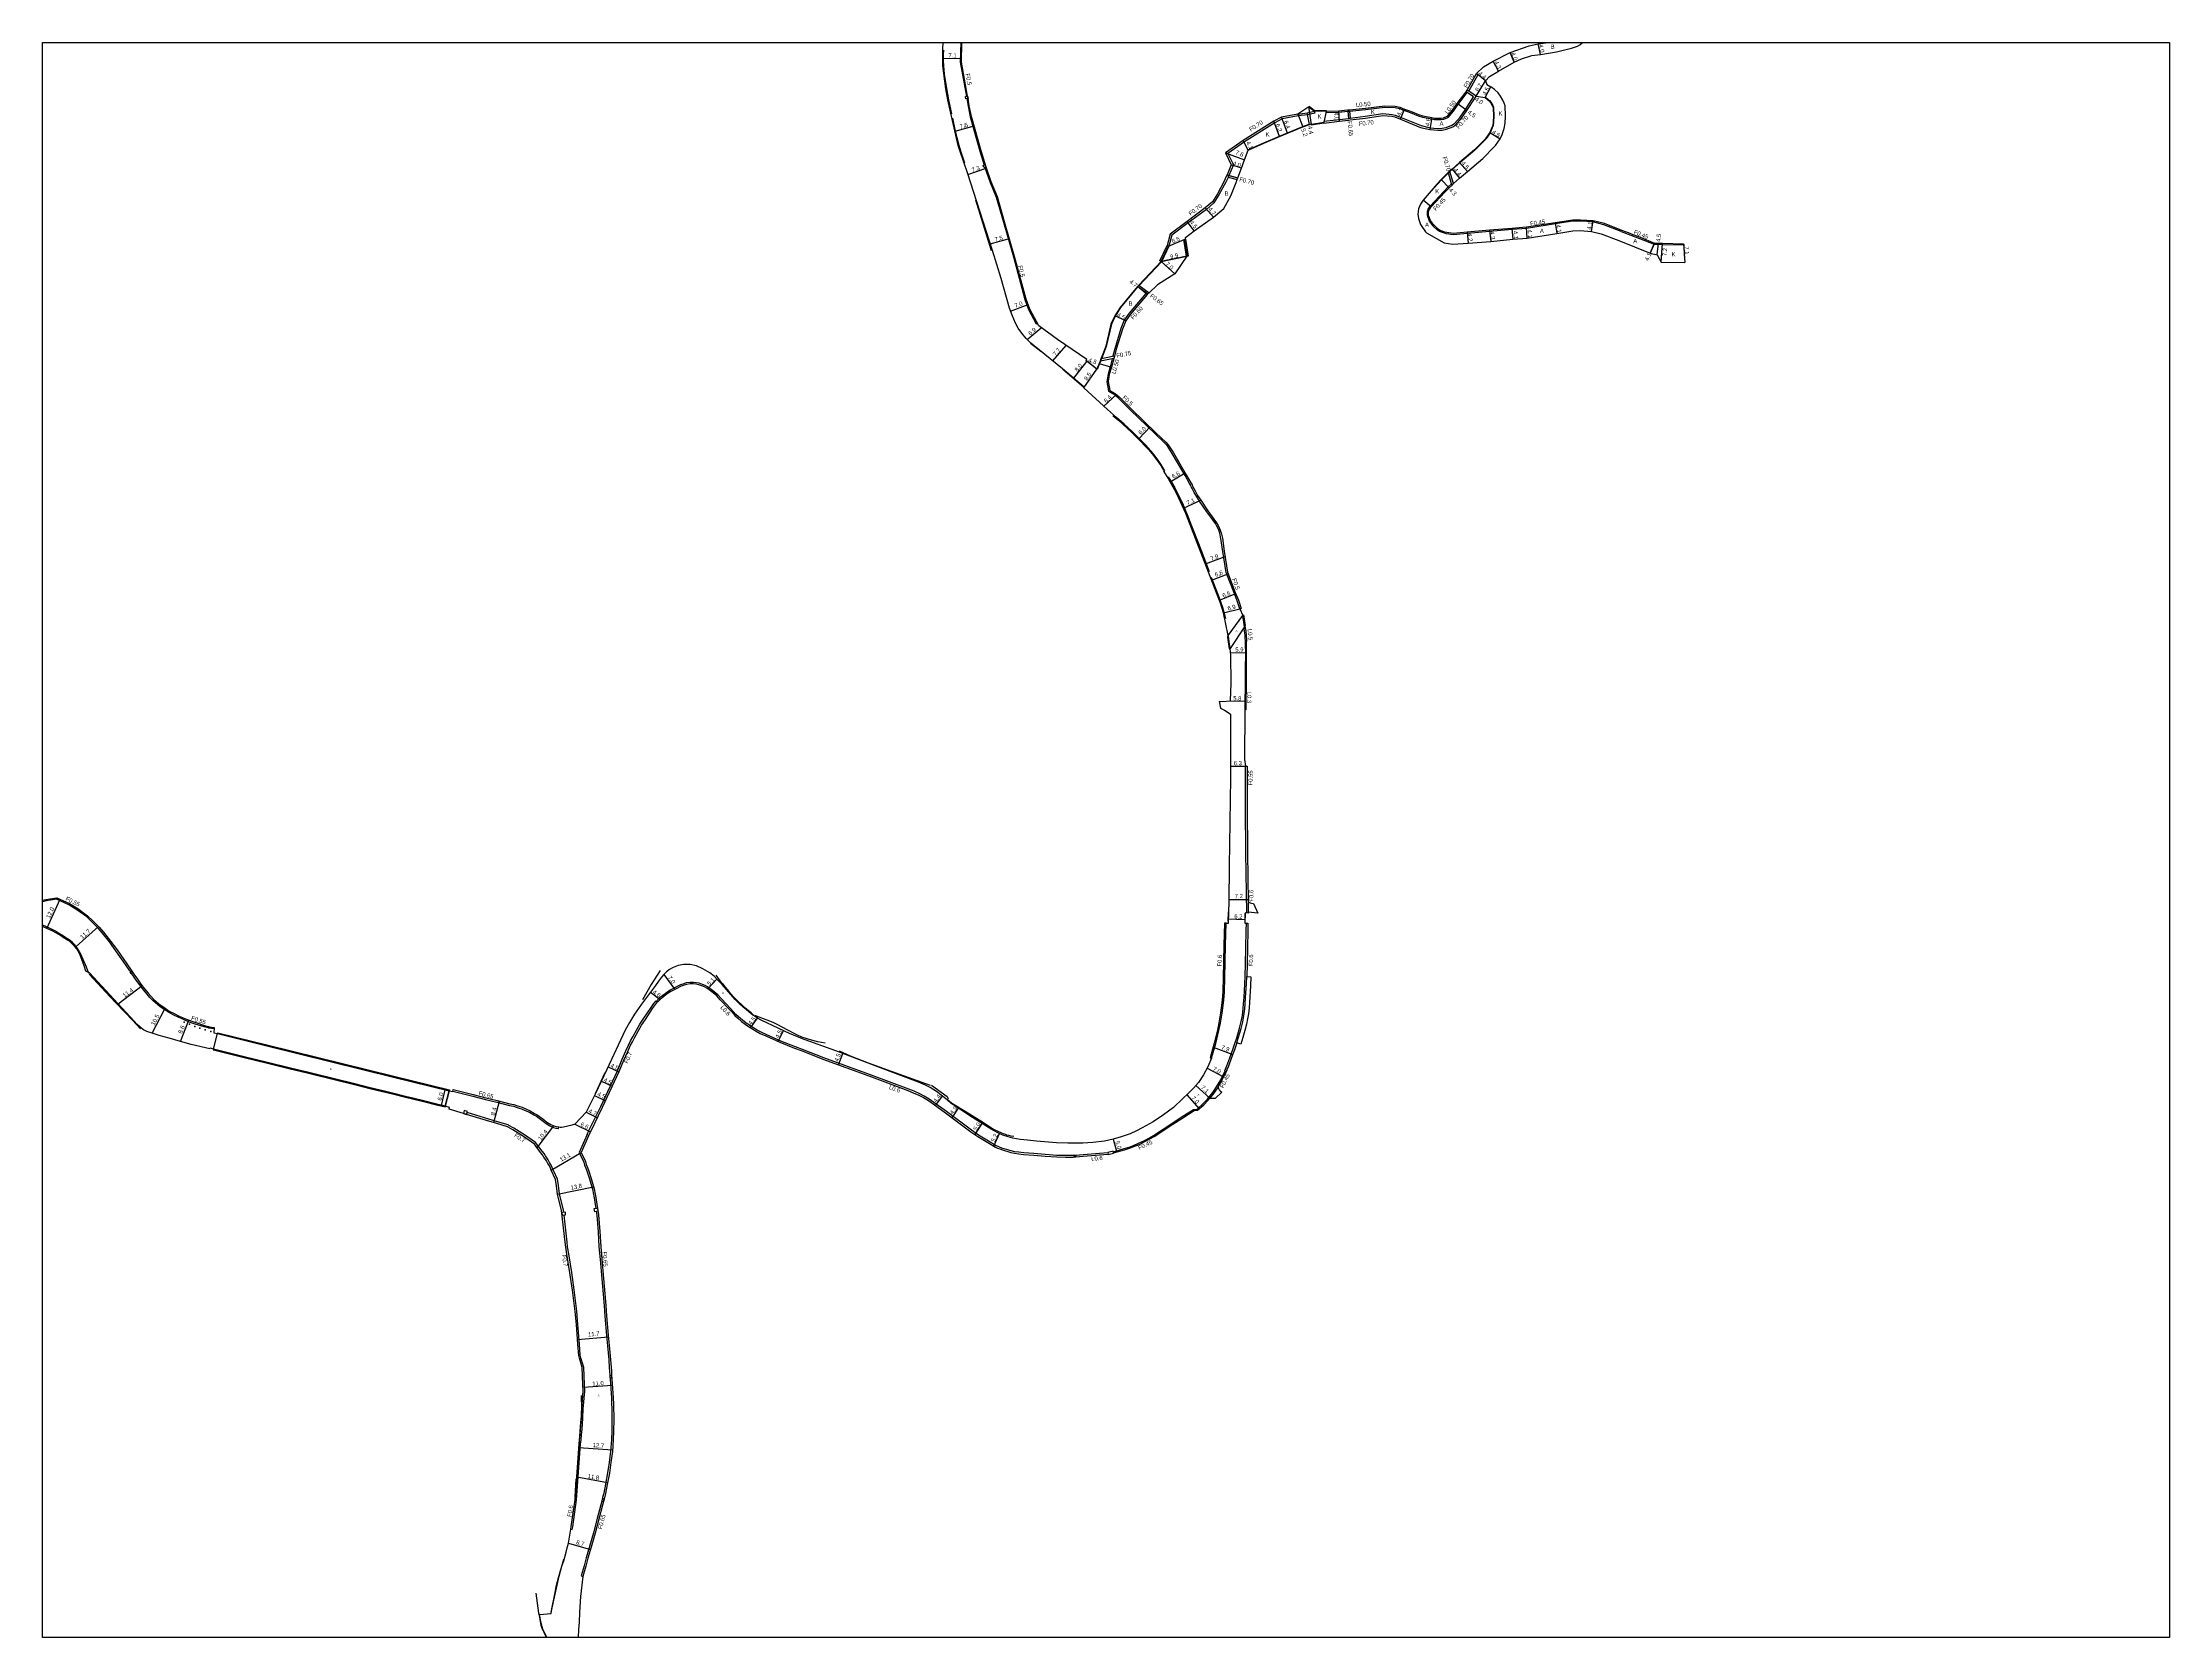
# Model space of a CAD drawing. Header units: metres. Extents: x -24000 to -21600, y -108000 to -105000.
# Drawn here: x -22400 to -21600, y -107400 to -106800 of the extents above; entities that cross this region are included whole.
import ezdxf

# ---------------------------------------------------------------- set-up
doc = ezdxf.new("R2010")
doc.units = ezdxf.units.M
doc.header["$LTSCALE"] = 2.5
for name, color, linetype in [('側溝・桝', 7, 'Continuous'), ('図郭', 7, 'Continuous'), ('幅員', 7, 'Continuous'), ('歩道・分離帯・安全施設', 7, 'Continuous'), ('舗装', 7, 'Continuous'), ('道路', 7, 'Continuous')]:
    doc.layers.add(name, color=color, linetype=linetype)
doc.styles.get("Standard").update_dxf_attribs({"font": ''})
doc.styles.add('YOKO_DECO', font='')
doc.styles.get('Standard').set_extended_font_data('@MS PGothic')
doc.styles.get('YOKO_DECO').set_extended_font_data('MS PGothic')

msp = doc.modelspace()

# ---------------------------------------------------------------- linework, layer by layer
at = {"layer": '側溝・桝'}
for points in [[(-22054.66, -106800), (-22054.82, -106807.4), (-22052.51, -106820.3)], [(-21863.55, -106818.35), (-21863.54, -106818.35), (-21860.06, -106812.08)], [(-21860.62, -106811.65), (-21860.06, -106812.08)], [(-22052.37, -106821.11), (-22051.89, -106823.93), (-22051.06, -106827.89), (-22047.4, -106840.87), (-22045.84, -106846.17)], [(-21878.08, -106832.08), (-21876.67, -106832.2), (-21875.16, -106832.29), (-21873.59, -106832.22), (-21872.08, -106831.97), (-21869.89, -106831.13), (-21868.88, -106830.45), (-21866.79, -106828.05), (-21864.81, -106825.19), (-21861.76, -106820.38), (-21861.75, -106820.37)], [(-21877.5, -106828.73), (-21876.46, -106828.91), (-21875.13, -106828.98), (-21873.93, -106828.93), (-21872.95, -106828.77), (-21871.42, -106828.19), (-21871.19, -106828.03), (-21869.28, -106825.79), (-21867.5, -106823.29), (-21864.15, -106818.82), (-21864.14, -106818.8)], [(-21861.75, -106820.37), (-21864.14, -106818.8), (-21864.55, -106818.52)], [(-21860.79, -106820.16), (-21863.55, -106818.35)], [(-21927.71, -106827.61), (-21933.76, -106828.73), (-21936.55, -106830.15), (-21947.96, -106837.4), (-21954.12, -106841.71), (-21952.09, -106846.05), (-21953.76, -106849.97), (-21953.81, -106850.08), (-21954.05, -106850.62), (-21954.1, -106850.73), (-21954.88, -106852.48), (-21957.52, -106857.33), (-21959.41, -106860.35), (-21962.26, -106862.75), (-21969.07, -106867.84), (-21975.3, -106872.44), (-21976.32, -106876.55)], [(-21927.81, -106826.92), (-21924.34, -106826.49), (-21921.64, -106825.86), (-21921.48, -106826.54), (-21924.22, -106827.18), (-21927.71, -106827.61)], [(-21918.12, -106829.59), (-21912.2, -106828.95), (-21908.84, -106828.53), (-21908.19, -106828.45), (-21902.49, -106827.73), (-21895.87, -106826.74), (-21892.34, -106827.04), (-21891.19, -106827.32), (-21889, -106828.17), (-21881.47, -106831.24), (-21878.08, -106832.08)], [(-21918.12, -106829.59), (-21918.04, -106830.28)], [(-21917.19, -106825.78), (-21917.18, -106826.28)], [(-21917.18, -106826.28), (-21912.42, -106826.16), (-21909.07, -106825.84), (-21909.06, -106825.84), (-21908.42, -106825.78), (-21908.42, -106825.78), (-21902.37, -106825.2), (-21895.14, -106824.34), (-21891.29, -106824.44), (-21889.61, -106824.83), (-21887.92, -106825.49), (-21885.62, -106826.29), (-21882.58, -106827.52), (-21880.92, -106828.04), (-21877.5, -106828.73)], [(-21909.07, -106825.84), (-21908.84, -106828.53)], [(-21908.42, -106825.78), (-21908.19, -106828.45)], [(-22045.61, -106846.93), (-22045.57, -106847.07), (-22043.63, -106852.6), (-22041.27, -106858.22), (-22038.58, -106867.55), (-22034.85, -106880.68), (-22030.48, -106896.71), (-22029.11, -106900.45), (-22026.29, -106905.77), (-22025.87, -106905.55)], [(-21954.05, -106850.62), (-21950.62, -106851.52)], [(-21953.76, -106849.97), (-21950.37, -106850.86)], [(-21806.19, -106871.08), (-21812.69, -106868.52), (-21816.89, -106867.5), (-21821.56, -106867.22), (-21824.42, -106867.22), (-21830.99, -106868.22), (-21841.79, -106869.95), (-21847.27, -106870.39), (-21855.71, -106871.04), (-21864.07, -106871.79), (-21869.48, -106872.31), (-21871.94, -106871.93), (-21872.67, -106871.75), (-21874.53, -106871.05), (-21875.29, -106870.56), (-21876.89, -106869.08), (-21876.99, -106868.98), (-21878.35, -106867.16), (-21878.97, -106865.46), (-21879.09, -106864.88), (-21879.13, -106863.52), (-21878.79, -106862.65), (-21878.01, -106861.5), (-21872.9, -106856.03), (-21871.29, -106854.32), (-21870.15, -106853.28), (-21869.99, -106853.13)], [(-21869.85, -106853.61), (-21869.99, -106853.13), (-21871.2, -106849.08), (-21871.25, -106848.91)], [(-21869.27, -106853.09), (-21870.63, -106848.56), (-21870.67, -106848.4)], [(-21806.19, -106871.08), (-21802.59, -106872.44)], [(-21977, -106876.39), (-21976.32, -106876.55)], [(-21802.59, -106872.44), (-21799.29, -106873.68), (-21793.76, -106875.9), (-21792.21, -106875.89), (-21790.76, -106875.94), (-21782.71, -106876.13)], [(-21984.8, -106894.2), (-21984.99, -106894.37), (-21991.3, -106901.87), (-21993.12, -106904.45), (-21994.4, -106907.64), (-21996.72, -106915.21), (-21997.44, -106917.86), (-21997.51, -106918.15)], [(-21988.14, -106891.74), (-21988.01, -106891.83), (-21984.8, -106894.2), (-21984.3, -106894.56)], [(-21987.69, -106891.27), (-21987.56, -106891.36), (-21983.81, -106894.11)], [(-21997.08, -106918.83), (-21997.62, -106918.94), (-22002.05, -106919.84), (-22002.23, -106919.87)], [(-21996.86, -106918.02), (-21997.51, -106918.15), (-22001.73, -106919.01), (-22001.9, -106919.04)], [(-21997.62, -106918.94), (-21998.44, -106921.95), (-21999.24, -106924.81), (-21999.74, -106927.58), (-21999.03, -106931.02)], [(-21997.38, -106932.16), (-21998.89, -106931.32), (-21999.03, -106931.02)], [(-21949.63, -107013.02), (-21950.66, -107009.98), (-21951.85, -107007.05), (-21954.83, -106999.34), (-21956.05, -106991.42), (-21956.76, -106986.61), (-21957.2, -106984.59), (-21957.73, -106983.07), (-21958.27, -106981.96), (-21958.87, -106980.96), (-21959.81, -106979.57), (-21962.09, -106976.52), (-21964.84, -106972.5), (-21965.99, -106970.62), (-21966.79, -106969.22), (-21967.47, -106968.03), (-21967.93, -106967.08), (-21968.09, -106966.63), (-21968.55, -106965.87), (-21970.28, -106962.83), (-21975.06, -106954.64), (-21977.02, -106951.64), (-21977.83, -106950.72), (-21981.56, -106947.16), (-21990.79, -106938.26), (-21995.47, -106933.67), (-21996.94, -106932.41), (-21997.38, -106932.16), (-21997.04, -106931.76)], [(-21947.68, -107019.95), (-21948.16, -107020.62), (-21947.77, -107022.91), (-21947.63, -107026.02), (-21947.55, -107029.91), (-21947.64, -107035.5), (-21947.64, -107039.07), (-21947.78, -107051.05)], [(-21947.06, -107127.46), (-21947.36, -107104.85), (-21947.53, -107087.62), (-21947.52, -107072.26)], [(-22366.95, -107149.53), (-22367.17, -107149.22), (-22368.79, -107146.86), (-22372.42, -107141.65), (-22374.82, -107138.36), (-22377.44, -107135.02), (-22379.12, -107133.12), (-22381.54, -107130.72), (-22383.39, -107128.94), (-22387.05, -107126.22), (-22390.09, -107124.4), (-22394.72, -107122.31), (-22397.03, -107122.65), (-22398.61, -107122.91), (-22400, -107123.2)], [(-21946.53, -107123.39), (-21946.48, -107127.13)], [(-21997.24, -107217.27), (-21993.16, -107216.1), (-21991.33, -107215.55), (-21989.65, -107214.9), (-21987.76, -107214.11), (-21985.57, -107213.05), (-21983.7, -107212), (-21982.17, -107211.11), (-21978.55, -107208.74), (-21975.13, -107206.47), (-21971.69, -107204.31), (-21967.05, -107201.43), (-21965.76, -107201.25), (-21963.58, -107199.3), (-21961.87, -107197.48), (-21961.31, -107196.79), (-21961.04, -107196.47), (-21960.21, -107195.48), (-21959.26, -107194.18), (-21958.03, -107192.23), (-21956.85, -107190.17), (-21955.54, -107187.65), (-21955.23, -107186.9), (-21955.34, -107186.85), (-21954.52, -107184.9), (-21953.42, -107181.94), (-21952.26, -107178.76), (-21951.4, -107176.15), (-21950.82, -107174.38), (-21949.76, -107170.81), (-21949.13, -107168.26), (-21948.71, -107166.01), (-21948.4, -107163.43), (-21948.23, -107161.6), (-21948.07, -107159.16), (-21947.78, -107154.06), (-21947.62, -107151.37), (-21947.51, -107146.7), (-21947.25, -107134.11), (-21947.19, -107131.27)], [(-21960.32, -107182.1), (-21958.71, -107176.57), (-21957.54, -107171.69), (-21956.97, -107168.88), (-21956.31, -107165.11), (-21955.71, -107160.29), (-21955.41, -107157.08), (-21955.29, -107151.9), (-21955.08, -107139.61), (-21954.82, -107131.32)], [(-22335.46, -107171.03), (-22337.51, -107170.8), (-22337.75, -107170.7), (-22339.23, -107170.28), (-22342.53, -107169.22), (-22344.04, -107168.73), (-22346.5, -107167.77), (-22347.54, -107167.33), (-22348.78, -107166.81), (-22350.81, -107165.8), (-22352.6, -107164.8), (-22354.21, -107163.76), (-22355.82, -107162.62), (-22356.58, -107161.99), (-22358.46, -107160.39), (-22359.64, -107159.19), (-22360.69, -107158.02), (-22362.03, -107156.38), (-22363.45, -107154.5), (-22364.73, -107152.73), (-22366.07, -107150.8), (-22366.51, -107150.16)], [(-22011.98, -107218.62), (-22012.33, -107218.65), (-22013.61, -107218.7), (-22015.27, -107218.71), (-22018.51, -107218.64), (-22022.86, -107218.31), (-22027.15, -107217.98), (-22030.92, -107217.7), (-22032.74, -107217.49), (-22034.29, -107217.26), (-22035.63, -107216.96), (-22038.77, -107216.03), (-22039.75, -107215.66), (-22040.59, -107215.32), (-22041.29, -107214.99), (-22044.15, -107213.26), (-22047.93, -107211), (-22050.54, -107209.21), (-22060.05, -107202.12), (-22064.71, -107198.69), (-22066.48, -107197.5), (-22068.37, -107196.37), (-22070.07, -107195.51), (-22072.16, -107194.54), (-22074.17, -107193.71), (-22088.95, -107188.25), (-22106.19, -107181.89), (-22114.11, -107178.86), (-22116.79, -107177.84), (-22122.25, -107175.65), (-22127.6, -107173.29), (-22129.68, -107172.34), (-22131.2, -107171.52), (-22132.87, -107170.53), (-22134.13, -107169.71), (-22135.33, -107168.87), (-22136.74, -107167.83), (-22138.28, -107166.48), (-22139.17, -107165.6), (-22141.23, -107163.38), (-22144.67, -107159.71), (-22145.99, -107158.27), (-22147.35, -107157.09), (-22148.47, -107156.23), (-22149.86, -107155.29), (-22150.8, -107154.74), (-22151.82, -107154.31), (-22153.01, -107153.92), (-22154.17, -107153.71), (-22155.19, -107153.59), (-22156.48, -107153.57), (-22157.9, -107153.78), (-22158.79, -107154.05), (-22160.01, -107154.51), (-22161.99, -107155.44), (-22163.93, -107156.52), (-22165.35, -107157.46), (-22166.7, -107158.46), (-22168.01, -107159.55), (-22169.05, -107160.58)], [(-22195.19, -107210.83), (-22194.46, -107209.3), (-22189.99, -107200.22), (-22183.76, -107186.78), (-22181.95, -107182.51), (-22180.55, -107179.29), (-22179.56, -107177.15), (-22178.79, -107175.59), (-22177.97, -107174.09), (-22176.61, -107171.59), (-22175.34, -107169.33), (-22173.85, -107167.08), (-22171.11, -107163.02), (-22170.03, -107161.48), (-22169.2, -107160.45), (-22168.67, -107160.91)], [(-22245.67, -107194.43), (-22238.17, -107196.31), (-22233.38, -107197.57), (-22229.16, -107198.6), (-22224.36, -107199.85), (-22222.89, -107200.18), (-22221.85, -107200.48), (-22220.73, -107200.82), (-22219.89, -107201.12), (-22218.47, -107201.71), (-22216.85, -107202.44), (-22215.27, -107203.4), (-22214.26, -107203.95), (-22212.25, -107205.41), (-22210.62, -107206.68), (-22209.14, -107207.55), (-22207.86, -107208.11), (-22206.94, -107208.4), (-22206.07, -107208.57), (-22205.9, -107208.59), (-22205.83, -107207.96)], [(-21957.85, -107192.82), (-21958.88, -107194.44), (-21959.85, -107195.76), (-21960.68, -107196.77), (-21960.96, -107197.1)], [(-22203.98, -107240.05), (-22204.07, -107239.25), (-22205.53, -107233.07), (-22205.99, -107230.01), (-22206.36, -107227.55), (-22207.67, -107224.58), (-22208.01, -107223.89), (-22208.3, -107223.17), (-22208.72, -107222.28), (-22209.27, -107221.32), (-22209.77, -107220.36), (-22210.82, -107218.86), (-22211.38, -107217.99), (-22212.07, -107217.1), (-22214.52, -107213.79), (-22218.74, -107210.94), (-22222.72, -107208.39), (-22224.58, -107207.34), (-22224.89, -107207.2), (-22228.87, -107205.98), (-22233.76, -107204.47), (-22240.31, -107202.49)], [(-22195.19, -107210.83), (-22198.14, -107217.59), (-22196.42, -107221.16), (-22196.11, -107222.33), (-22195.67, -107223.45), (-22195.13, -107224.85), (-22194.24, -107227.49), (-22193.19, -107231.33), (-22192.78, -107233.36), (-22192.66, -107233.81), (-22191.95, -107238.58)], [(-22011.35, -107218.57), (-22008.64, -107218.35), (-22002.45, -107217.86), (-21999.33, -107217.61)], [(-22191.77, -107239.74), (-22191.57, -107241.12), (-22191.02, -107247.35), (-22190.7, -107253.09), (-22190.31, -107257.77), (-22189.67, -107265.03), (-22189.18, -107270.83), (-22188.77, -107275.2), (-22188.48, -107279.08), (-22187.87, -107286.35), (-22187.29, -107292.9), (-22187.05, -107295.61), (-22186.84, -107298.42), (-22186.71, -107299.78), (-22186.61, -107301.37), (-22186.6, -107301.53)], [(-22201.32, -107359.26), (-22200.75, -107359.35), (-22200.59, -107358.38), (-22199.15, -107348.25), (-22197.6, -107327.34), (-22197.43, -107325.65), (-22197.24, -107323.77), (-22197.03, -107321.62), (-22196.72, -107317.5), (-22196.71, -107313.98), (-22196.05, -107307.4), (-22196.16, -107304.78), (-22196.42, -107298.41), (-22197.52, -107294.78), (-22197.75, -107293.85), (-22198.08, -107289.63), (-22198.63, -107282.24), (-22199.08, -107277.27), (-22199.98, -107269.19), (-22200.92, -107262.76), (-22202.09, -107255.7), (-22202.49, -107253.04), (-22202.72, -107251.27), (-22203.86, -107241.09)], [(-22186.53, -107302.36), (-22186.5, -107302.74), (-22186.01, -107309.93), (-22185.94, -107312.32), (-22185.88, -107313.51), (-22185.87, -107314.77), (-22185.85, -107315.74), (-22185.84, -107316.85), (-22185.82, -107318.25), (-22185.83, -107319.5), (-22185.86, -107320.92), (-22185.89, -107322.21), (-22186.03, -107325.6), (-22186.35, -107329.96), (-22186.86, -107334.15), (-22187.46, -107338.1), (-22188.23, -107342.33), (-22188.93, -107345.67), (-22189.33, -107347.37), (-22189.43, -107347.79)], [(-22189.64, -107348.68), (-22189.97, -107350.06), (-22191.36, -107355.28), (-22192.79, -107360.62), (-22194.27, -107365.8), (-22195.49, -107369.98), (-22196.33, -107373.04), (-22197.41, -107376.85), (-22196.77, -107377.03)]]:
    msp.add_lwpolyline(points, dxfattribs=at)
for points in [[(-22051.9, -106821.03), (-22052.74, -106821.17), (-22052.87, -106820.36), (-22052.04, -106820.22)], [(-22045.16, -106846.8), (-22045.98, -106847.04), (-22046.21, -106846.27), (-22045.39, -106846.03)], [(-22367.07, -107149.61), (-22366.5, -107149.22), (-22366.06, -107149.85), (-22366.63, -107150.24)], [(-22240.53, -107203.28), (-22240.2, -107202.1), (-22241.38, -107201.77), (-22241.71, -107202.95)], [(-22011.93, -107219.23), (-22011.98, -107218.62), (-22011.35, -107218.57), (-22011.3, -107219.18)], [(-21999.19, -107218.25), (-21997.13, -107217.79), (-21997.28, -107217.1), (-21999.34, -107217.55)], [(-22204.59, -107241.16), (-22203.24, -107241.03), (-22203.34, -107239.99), (-22204.71, -107240.12)], [(-22191.12, -107239.64), (-22192.32, -107239.82), (-22192.49, -107238.66), (-22191.29, -107238.48)], [(-22185.93, -107301.47), (-22186.68, -107301.53), (-22186.61, -107302.37), (-22185.87, -107302.31)], [(-22188.78, -107347.95), (-22189.46, -107347.79), (-22189.68, -107348.67), (-22188.99, -107348.84)]]:
    msp.add_lwpolyline(points, close=True, dxfattribs=at)
at = {"layer": '図郭'}
msp.add_lwpolyline([(-22400, -106800), (-21600, -106800), (-21600, -107400), (-22400, -107400)], close=True, dxfattribs=at)
at = {"layer": '幅員'}
for points in [[(-22061.38, -106805.85), (-22054.32, -106806.01)], [(-21852.38, -106810.79), (-21854.36, -106806.97)], [(-21846.45, -106807.42), (-21847.98, -106803.73)], [(-21836.61, -106804.45), (-21837.43, -106800.53)], [(-21860.79, -106820.16), (-21857.25, -106814.47)], [(-21857.25, -106814.47), (-21860.62, -106811.65)], [(-21864.22, -106825.58), (-21867.91, -106822.99)], [(-21860.79, -106820.16), (-21864.13, -106817.96)], [(-21857.39, -106820.64), (-21855.19, -106816.72)], [(-22056.72, -106833.3), (-22049.61, -106831.3)], [(-21934.7, -106835.34), (-21936.9, -106829.54)], [(-21931.72, -106834.04), (-21933.98, -106828.06)], [(-21927.81, -106826.92), (-21925.92, -106831.76)], [(-21923.48, -106830.8), (-21924.34, -106826.49)], [(-21912.12, -106829.64), (-21912.45, -106825.66)], [(-21889.26, -106828.82), (-21887.74, -106825.02)], [(-21877.41, -106828.24), (-21878.2, -106832.77)], [(-21946.54, -106840.5), (-21948.35, -106836.82)], [(-21855.6, -106833.85), (-21851.68, -106836.25)], [(-22051.91, -106849.64), (-22045.02, -106847.22)], [(-21955, -106841.47), (-21947.9, -106844.17)], [(-21949.05, -106847.29), (-21952.86, -106846.07)], [(-21869.85, -106847.67), (-21867.01, -106851.02)], [(-21866.98, -106845.1), (-21864.07, -106848.53)], [(-21870.98, -106854.64), (-21873.93, -106851.52)], [(-21959.54, -106865.67), (-21962.7, -106862.2)], [(-21966.78, -106870.87), (-21969.49, -106867.28)], [(-21864.11, -106871.34), (-21863.74, -106875.52)], [(-21855.74, -106870.59), (-21855.26, -106874.86)], [(-21847.3, -106869.95), (-21846.93, -106874.03)], [(-21841.53, -106873.6), (-21841.84, -106869.51)], [(-21831.06, -106867.78), (-21830.45, -106871.83)], [(-21817.42, -106871.1), (-21816.82, -106867.05)], [(-22043.53, -106875.78), (-22036.33, -106873.73)], [(-21976.55, -106876.6), (-21970.56, -106874.08)], [(-21795.28, -106879.22), (-21793.67, -106875.45)], [(-21792.69, -106879.92), (-21792.2, -106875.44)], [(-21791.15, -106882.68), (-21790.74, -106875.49)], [(-21782.74, -106875.68), (-21782.26, -106882.77)], [(-21979.27, -106882.39), (-21969.57, -106880.4)], [(-21979.27, -106882.39), (-21974.05, -106887.05)], [(-21984.55, -106894.78), (-21988.14, -106891.74)], [(-22035.87, -106901.02), (-22029.28, -106898.61)], [(-21992.59, -106904.74), (-21996.66, -106902.81)], [(-22029.59, -106911.73), (-22024.33, -106907.33)], [(-22020.01, -106919.76), (-22014.94, -106913.99)], [(-22012.16, -106926.3), (-22007.16, -106920)], [(-22008.39, -106929.86), (-22003.49, -106922.92)], [(-22002.57, -106920.74), (-21997.96, -106922.08)], [(-22000.83, -106936.78), (-21996.08, -106932.46)], [(-21987.58, -106948.9), (-21983.45, -106944.61)], [(-21975.88, -106965.25), (-21970.19, -106961.93)], [(-21970.87, -106975.17), (-21964.39, -106972.21)], [(-21962.62, -106996.13), (-21955.21, -106993.39)], [(-21960.27, -107002.21), (-21954.09, -106999.81)], [(-21957.35, -107009.77), (-21951.19, -107007.27)], [(-21955.79, -107014.56), (-21949.13, -107012.85)], [(-21953.13, -107029.52), (-21947.22, -107029.61)], [(-21953.17, -107047.68), (-21947.41, -107047.74)], [(-21953.22, -107072.26), (-21946.96, -107072.26)], [(-22398.37, -107133.24), (-22393.42, -107122.29)], [(-21953.79, -107122.43), (-21946.54, -107122.34)], [(-22387.39, -107140.11), (-22378.89, -107132.56)], [(-21953.99, -107129.71), (-21947.76, -107129.86)], [(-22166.33, -107150.56), (-22162.16, -107156.18)], [(-22371.58, -107161.67), (-22362.54, -107154.79)], [(-22171.37, -107157.3), (-22167.63, -107159.96)], [(-22149.81, -107156), (-22146.32, -107152.33)], [(-22358.76, -107172.62), (-22353.91, -107163.3)], [(-22348.13, -107175.8), (-22345, -107167.77)], [(-22133.76, -107170.61), (-22131.04, -107167.04)], [(-22123.26, -107175.78), (-22121.36, -107171.68)], [(-22100.59, -107184.59), (-22098.99, -107180.36)], [(-21959.72, -107177.96), (-21952.32, -107180.66)], [(-22189.8, -107190.73), (-22185.69, -107192.63)], [(-22187.31, -107185.34), (-22183.2, -107187.25)], [(-21961.99, -107185.86), (-21955.77, -107189.09)], [(-22249.95, -107199.82), (-22248.5, -107193.97)], [(-22230.26, -107206.32), (-22228.14, -107198.2)], [(-22192.34, -107196.17), (-22188.22, -107198.08)], [(-22064.16, -107199.84), (-22061.5, -107196.32)], [(-21969.65, -107195.9), (-21964.95, -107201.15)], [(-21966.16, -107192.32), (-21960.96, -107197.1)], [(-22213.93, -107215.77), (-22207.63, -107207.51)], [(-22199.85, -107206.89), (-22193.93, -107209.81)], [(-22195.48, -107202.41), (-22191.3, -107204.48)], [(-22057.89, -107204.48), (-22055.54, -107200.88)], [(-22049.22, -107210.85), (-22046.59, -107206.64)], [(-22042.21, -107215.14), (-22040.08, -107210.4)], [(-21997.35, -107212.58), (-21995.98, -107217.39)], [(-22208.67, -107224.19), (-22197.41, -107217.57)], [(-22206.25, -107233.21), (-22192.73, -107230.48)], [(-22198.78, -107287.89), (-22187.15, -107286.87)], [(-22196.69, -107305.82), (-22185.67, -107305.07)], [(-22198.26, -107328.5), (-22185.64, -107329.41)], [(-22199.08, -107339.58), (-22187.44, -107341.69)], [(-22202.23, -107364.47), (-22193.9, -107366.9)]]:
    msp.add_lwpolyline(points, dxfattribs=at)
at = {"layer": '歩道・分離帯・安全施設'}
for points in [[(-22061.17, -106802.87), (-22061.22, -106804.68), (-22061.22, -106806.93), (-22061.18, -106808.78), (-22060.83, -106811.93), (-22060.02, -106817.25), (-22059.2, -106821.59), (-22058.11, -106826.88)], [(-21857.32, -106820.51), (-21856.37, -106821.27), (-21855.75, -106821.81), (-21855.27, -106822.49), (-21854.56, -106823.72), (-21854.29, -106824.31), (-21854.21, -106824.59), (-21854.08, -106827.69), (-21854.2, -106829.86), (-21854.41, -106831.21), (-21854.95, -106832.7), (-21855.46, -106833.91), (-21855.49, -106833.95), (-21857, -106836.11), (-21857.17, -106836.31), (-21861.27, -106840.46), (-21866.88, -106845.21), (-21869.75, -106847.78), (-21870.63, -106848.56), (-21871.2, -106849.08), (-21873.82, -106851.62), (-21875.36, -106853.28), (-21877.66, -106855.97)], [(-22057.77, -106828.43), (-22056.72, -106833.3), (-22056.13, -106835.7), (-22055.4, -106838.55), (-22054.71, -106840.73), (-22053.24, -106845.24)], [(-21946.6, -106840.36), (-21940.68, -106837.77), (-21934.76, -106835.2), (-21931.77, -106833.91), (-21925.97, -106831.62), (-21923.53, -106830.66)], [(-21917.19, -106825.93), (-21921.64, -106825.86), (-21923.54, -106824.4)], [(-21922.73, -106830.75), (-21918.1, -106829.94)], [(-22049.11, -106859.16), (-22043.22, -106878.25)], [(-21976.41, -106876.66), (-21979.15, -106882.48), (-21987.56, -106891.36), (-21987.58, -106891.37), (-21988.01, -106891.83), (-21988.02, -106891.84), (-21994.56, -106899.71), (-21996.52, -106902.88), (-21997.98, -106905.99), (-21999.92, -106914.29), (-22001.07, -106917.32), (-22001.73, -106919.01), (-22001.76, -106919.1), (-22002.05, -106919.84), (-22002.09, -106919.93), (-22002.43, -106920.8), (-22003.35, -106922.98)], [(-21969.72, -106880.43), (-21970.71, -106874.1)], [(-22028.4, -106913.05), (-22024.53, -106916.11)], [(-22003.48, -106922.88), (-22007.39, -106919.74)], [(-22016.21, -106922.89), (-22008.31, -106929.63)], [(-21997.45, -106940.28), (-21996.41, -106941.14), (-21995.26, -106942.11), (-21993.56, -106943.66), (-21990.44, -106946.59), (-21989.14, -106947.83), (-21986.91, -106950.14), (-21985.47, -106951.59), (-21984.01, -106953.14), (-21982.62, -106954.76), (-21981.33, -106956.38), (-21980.35, -106957.75), (-21979.42, -106959.15), (-21978.33, -106960.92)], [(-21976.61, -106963.36), (-21975.37, -106965.43), (-21974.16, -106967.51), (-21973.18, -106969.32), (-21972.22, -106971.22), (-21971.02, -106973.91), (-21970.34, -106975.41), (-21969.92, -106976.44), (-21969.53, -106977.51), (-21967.86, -106981.82), (-21965.26, -106988.41), (-21961.25, -106998.94)], [(-21960.47, -107001.14), (-21957.83, -107007.9), (-21956.78, -107010.62), (-21956.15, -107012.4), (-21955.04, -107016.64)], [(-21947.94, -107019.27), (-21948.5, -107015.62)], [(-21954.07, -107023.41), (-21953.37, -107028.2)], [(-21954, -107127.03), (-21954.18, -107130.55)], [(-21947.7, -107131.15), (-21947.62, -107127.71)], [(-22382.57, -107150.28), (-22383.51, -107147.88), (-22384.75, -107145), (-22385.75, -107142.76), (-22386.83, -107140.79), (-22387.39, -107140.11), (-22388.06, -107139.22), (-22388.74, -107138.54), (-22389.57, -107137.84), (-22390.65, -107137.12), (-22392.16, -107136.15), (-22393.56, -107135.25), (-22395.15, -107134.33), (-22396.9, -107133.41), (-22399.05, -107132.45), (-22400, -107132.05)], [(-22363.12, -107171.01), (-22364.8, -107169.25), (-22366.22, -107167.75), (-22369.02, -107164.8), (-22372.53, -107161.08), (-22376.18, -107157.23), (-22382.43, -107150.53)], [(-22167.7, -107149.08), (-22171.06, -107154.3), (-22174.34, -107160.09)], [(-22132.55, -107165.86), (-22133.51, -107165.03), (-22135.04, -107163.77), (-22135.96, -107162.99), (-22137.02, -107162.03), (-22138.29, -107160.82), (-22139.38, -107159.78), (-22140.1, -107158.96), (-22141.08, -107157.86), (-22141.9, -107156.9), (-22142.96, -107155.55), (-22143.57, -107154.77), (-22143.9, -107154.41), (-22144.2, -107154.05), (-22145.32, -107152.58), (-22146.57, -107150.88)], [(-21950.84, -107176.34), (-21950.25, -107174.56), (-21949.19, -107170.96), (-21948.55, -107168.38), (-21948.12, -107166.1), (-21947.81, -107163.49), (-21947.64, -107161.65), (-21947.48, -107159.2), (-21947.19, -107154.09), (-21947.03, -107151.39)], [(-21950.84, -107176.34), (-21950.25, -107174.56), (-21949.19, -107170.96), (-21948.55, -107168.38), (-21948.12, -107166.1), (-21947.81, -107163.49), (-21947.64, -107161.65), (-21947.48, -107159.2), (-21947.19, -107154.09), (-21947.03, -107151.39)], [(-22105.64, -107176.48), (-22108.38, -107175.87), (-22110.71, -107175.27), (-22111.99, -107174.91), (-22113.12, -107174.58), (-22114, -107174.29), (-22114.69, -107174.01), (-22115.79, -107173.52), (-22116.81, -107173.06), (-22119.61, -107171.58), (-22123.63, -107169.39), (-22124.91, -107168.77), (-22125.77, -107168.39), (-22126.48, -107168.11), (-22128.77, -107167.26), (-22132.14, -107165.99)], [(-22247.07, -107194.2), (-22267.89, -107189.03), (-22315.54, -107177.28), (-22334.08, -107172.74)], [(-22248.47, -107200.32), (-22256.17, -107198.42), (-22271.49, -107194.64), (-22286.8, -107190.86), (-22320.31, -107182.59), (-22335.65, -107178.82)], [(-22065.96, -107192.37), (-22080.73, -107187.03), (-22089.32, -107183.91), (-22096.08, -107181.27), (-22100.2, -107179.46)], [(-22188.45, -107187.64), (-22192.1, -107195.55)], [(-21957.12, -107191.73), (-21956.37, -107190.33), (-21955.75, -107189.16), (-21955.01, -107187.68), (-21954.48, -107186.57)], [(-22059.78, -107196.58), (-22065.63, -107192.36)], [(-22059.23, -107197.65), (-22059.61, -107196.66)], [(-22034.69, -107211.56), (-22035.62, -107211.39), (-22036.49, -107211.2), (-22037.26, -107211), (-22037.82, -107210.83), (-22038.5, -107210.58), (-22039.24, -107210.29), (-22040.58, -107209.69), (-22041.74, -107209.14), (-22042.64, -107208.67), (-22043.42, -107208.18), (-22045.53, -107206.83), (-22046.1, -107206.41), (-22053.03, -107202.09), (-22057.69, -107199.27), (-22059.29, -107197.93)], [(-22198.18, -107327.72), (-22197.47, -107319.1), (-22197.3, -107316.73), (-22197.26, -107315.34), (-22197.21, -107313.86), (-22197.23, -107308.99)], [(-22199.71, -107347.22), (-22199.32, -107340.35)], [(-22208.66, -107390.53), (-22207.1, -107382.45), (-22206.75, -107380.82), (-22205.85, -107377.07), (-22203.98, -107370.59)], [(-22210.45, -107400), (-22211.06, -107398.71), (-22211.76, -107397.31), (-22211.94, -107396.93), (-22212.05, -107396.58), (-22212.42, -107395.5), (-22213.14, -107391.79), (-22213.33, -107390.83), (-22214.35, -107383.38)]]:
    msp.add_lwpolyline(points, dxfattribs=at)
for p in [(-22346.67, -107168.51, 122.01), (-22344.68, -107169.34, 122.04), (-22342.67, -107170.13, 122.07), (-22340.79, -107170.76, 122.09), (-22338.84, -107171.43, 122.13), (-22336.75, -107171.99, 122.13)]:
    msp.add_point(p, dxfattribs=at)
at = {"layer": '舗装'}
for points in [[(-21847.98, -106803.73), (-21846.45, -106807.42)], [(-21860.79, -106820.16), (-21857.25, -106814.47)], [(-21889.26, -106828.82), (-21887.74, -106825.02)], [(-21954.45, -106849.8), (-21950.37, -106850.86)], [(-21877.66, -106861.78), (-21880.71, -106859.3)], [(-21793.67, -106875.45), (-21795.28, -106879.22)], [(-21953.99, -107023.07), (-21948.58, -107015.53)], [(-21947.91, -107019.79), (-21953.25, -107028.01)], [(-22335.75, -107178.66), (-22334.14, -107172.85)], [(-22248.51, -107200.17), (-22247.06, -107194.33)]]:
    msp.add_lwpolyline(points, dxfattribs=at)
at = {"layer": '道路'}
for points in [[(-22052.12, -106848.99), (-22054.83, -106840.96), (-22055.56, -106838.71), (-22056.21, -106836), (-22058.08, -106827.69), (-22059.43, -106821.54), (-22060.22, -106817.44), (-22061.41, -106808.75), (-22061.35, -106802.52), (-22061.25, -106800)], [(-22003.49, -106922.92), (-22007.59, -106919.66), (-22007.26, -106919.19), (-22018.24, -106911.76), (-22025.32, -106906.61), (-22028.68, -106900.26), (-22030.03, -106896.57), (-22034.39, -106880.55), (-22038.13, -106867.42), (-22040.82, -106858.06), (-22043.19, -106852.43), (-22045.12, -106846.93), (-22046.94, -106840.74), (-22050.6, -106827.78), (-22051.43, -106823.84), (-22051.9, -106821.03), (-22052.04, -106820.22), (-22054.35, -106807.36), (-22054.19, -106800)], [(-21857.25, -106814.47), (-21855.72, -106812.83), (-21852.38, -106810.79), (-21846.45, -106807.42), (-21843.75, -106806.18), (-21839.85, -106804.93), (-21836.61, -106804.45), (-21830.5, -106803.54), (-21824.85, -106802.18), (-21822.7, -106801.36), (-21821.77, -106800.84), (-21820.78, -106800)], [(-21840.81, -106801.28), (-21837.43, -106800.53), (-21833.52, -106800)], [(-21917.19, -106825.78), (-21912.45, -106825.66), (-21909.11, -106825.34), (-21908.46, -106825.28), (-21902.42, -106824.7), (-21895.16, -106823.84), (-21891.23, -106823.94), (-21889.46, -106824.35), (-21887.74, -106825.02), (-21885.45, -106825.83), (-21882.41, -106827.05), (-21880.79, -106827.55), (-21877.41, -106828.24), (-21876.41, -106828.41), (-21875.13, -106828.48), (-21873.98, -106828.43), (-21873.08, -106828.29), (-21871.65, -106827.74), (-21871.52, -106827.65), (-21869.67, -106825.48), (-21867.91, -106822.99), (-21864.55, -106818.52), (-21864.13, -106817.96), (-21860.62, -106811.65), (-21857.98, -106809.17), (-21854.36, -106806.97), (-21847.98, -106803.73), (-21840.81, -106801.28)], [(-21857.25, -106814.47), (-21856.71, -106815.76), (-21855.19, -106816.72)], [(-21918.04, -106830.28), (-21912.12, -106829.64), (-21908.78, -106829.23), (-21908.13, -106829.14), (-21902.39, -106828.43), (-21895.85, -106827.44), (-21892.45, -106827.74), (-21891.4, -106827.99), (-21889.26, -106828.82), (-21881.68, -106831.91), (-21878.2, -106832.77), (-21876.72, -106832.9), (-21875.16, -106832.99), (-21873.52, -106832.92), (-21871.9, -106832.65), (-21869.56, -106831.76), (-21868.41, -106830.98), (-21866.24, -106828.48), (-21864.22, -106825.58), (-21861.17, -106820.75), (-21860.79, -106820.16)], [(-21860.79, -106820.16), (-21857.39, -106820.64), (-21856.47, -106821.39), (-21855.86, -106821.92), (-21855.4, -106822.57), (-21854.69, -106823.79), (-21854.43, -106824.37), (-21854.36, -106824.62), (-21854.23, -106827.69), (-21854.35, -106829.85), (-21854.56, -106831.17), (-21855.09, -106832.65), (-21855.6, -106833.85), (-21855.61, -106833.87), (-21857.12, -106836.02), (-21857.28, -106836.21), (-21861.38, -106840.35), (-21866.98, -106845.1), (-21869.85, -106847.67), (-21870.67, -106848.4), (-21871.25, -106848.91), (-21873.93, -106851.52), (-21875.47, -106853.18), (-21880.71, -106859.3), (-21881.76, -106860.85), (-21882.5, -106862.5), (-21882.68, -106864.54), (-21882.47, -106866.2), (-21881.7, -106868.51), (-21881.51, -106868.87), (-21879.79, -106871.23), (-21879.49, -106871.53)], [(-21802.44, -106872.02), (-21806.02, -106870.66), (-21812.55, -106868.09), (-21816.82, -106867.05), (-21821.55, -106866.77), (-21824.45, -106866.77), (-21831.06, -106867.78), (-21841.84, -106869.51), (-21847.3, -106869.95), (-21855.74, -106870.59), (-21864.11, -106871.34), (-21869.46, -106871.86), (-21871.85, -106871.49), (-21872.53, -106871.32), (-21874.33, -106870.65), (-21875.01, -106870.2), (-21876.58, -106868.76), (-21876.64, -106868.69), (-21877.95, -106866.94), (-21878.53, -106865.34), (-21878.64, -106864.83), (-21878.68, -106863.6), (-21878.38, -106862.86), (-21877.66, -106861.78), (-21872.57, -106856.34), (-21870.98, -106854.64), (-21869.85, -106853.61), (-21869.27, -106853.09), (-21867.01, -106851.02), (-21864.07, -106848.53), (-21858.32, -106843.66), (-21853.94, -106839.24), (-21853.55, -106838.76), (-21851.68, -106836.25), (-21850.94, -106834.66), (-21850.19, -106832.35), (-21849.87, -106830.33), (-21849.73, -106827.72), (-21849.88, -106823.86), (-21850.21, -106822.78), (-21850.68, -106821.74), (-21851.6, -106820.14), (-21852.5, -106818.88), (-21853.84, -106817.7), (-21855.19, -106816.72)], [(-21923.65, -106824.13), (-21927.81, -106826.92), (-21933.98, -106828.06), (-21936.9, -106829.54), (-21948.35, -106836.82), (-21955, -106841.47), (-21952.86, -106846.07), (-21954.45, -106849.8), (-21954.74, -106850.44), (-21955.51, -106852.17), (-21958.12, -106856.98), (-21959.95, -106859.88), (-21962.7, -106862.2), (-21969.49, -106867.28), (-21975.92, -106872.03), (-21977, -106876.39)], [(-21946.54, -106840.5), (-21940.62, -106837.9), (-21934.7, -106835.34), (-21931.72, -106834.04), (-21925.92, -106831.76), (-21923.48, -106830.8)], [(-21923.65, -106824.13), (-21921.59, -106825.71), (-21917.19, -106825.78)], [(-21918.04, -106830.28), (-21918.08, -106830.09), (-21922.71, -106830.89), (-21923.48, -106830.8)], [(-21970.06, -106873.3), (-21966.78, -106870.87), (-21959.54, -106865.67), (-21955.7, -106862.43), (-21952.99, -106857.71), (-21951.02, -106852.61), (-21950.62, -106851.52), (-21950.37, -106850.86), (-21949.05, -106847.29), (-21947.9, -106844.17), (-21946.54, -106840.5)], [(-21953.99, -107023.07), (-21955.79, -107014.56), (-21956.94, -107010.85), (-21961.41, -106999.24), (-21969.96, -106977.22), (-21971.95, -106972.76), (-21973.62, -106969.28), (-21976.97, -106963.3), (-21978.24, -106961.3), (-21977.89, -106961.08), (-21979.43, -106958.67), (-21980.39, -106957.17), (-21981.51, -106955.66), (-21983.05, -106953.74), (-21984.15, -106952.47), (-21985.05, -106951.53), (-21987.58, -106948.9), (-21990.21, -106946.31), (-21993.2, -106943.52), (-21996.02, -106941.01), (-21999.38, -106938.1), (-22008.39, -106929.86), (-22008.2, -106929.65), (-22016.37, -106922.74), (-22024.96, -106915.7), (-22028.24, -106913.11), (-22029.97, -106911.34), (-22031.62, -106909.38), (-22033.02, -106907.49), (-22034.07, -106905.58), (-22035.31, -106902.59), (-22036.25, -106899.98), (-22039.44, -106888.72), (-22042.73, -106878.28), (-22052.12, -106848.99)], [(-21879.49, -106871.53), (-21872.8, -106875.39), (-21869.58, -106875.88), (-21863.74, -106875.52), (-21855.26, -106874.86), (-21846.93, -106874.03)], [(-21846.93, -106874.03), (-21841.53, -106873.6), (-21830.45, -106871.83), (-21824.44, -106870.85), (-21821.71, -106870.77), (-21817.42, -106871.1), (-21813.72, -106871.92), (-21807.16, -106874.51), (-21795.28, -106879.22), (-21792.69, -106879.92), (-21791.15, -106882.68), (-21782.26, -106882.77)], [(-21979.27, -106882.39), (-21976.55, -106876.6), (-21977, -106876.39)], [(-21970.56, -106874.08), (-21970.06, -106874), (-21970.06, -106873.3)], [(-21969.57, -106880.4), (-21970.56, -106874.08)], [(-21802.44, -106872.02), (-21799.12, -106873.26), (-21793.67, -106875.45), (-21792.2, -106875.44), (-21790.74, -106875.49), (-21782.74, -106875.68), (-21782.71, -106876.13), (-21782.48, -106879.61), (-21782.26, -106882.77)], [(-21979.27, -106882.39), (-21987.69, -106891.27), (-21988.14, -106891.74), (-21994.69, -106899.62), (-21996.66, -106902.81), (-21998.12, -106905.94), (-22000.07, -106914.25), (-22001.21, -106917.27), (-22001.9, -106919.04), (-22002.23, -106919.87), (-22002.57, -106920.74), (-22003.49, -106922.92)], [(-21969.57, -106880.4), (-21974.05, -106887.05), (-21980.6, -106891.2), (-21983.81, -106894.11), (-21984.3, -106894.56), (-21984.55, -106894.78), (-21990.83, -106902.24), (-21992.59, -106904.74), (-21993.83, -106907.84), (-21996.14, -106915.37), (-21996.86, -106918.02), (-21997.08, -106918.83), (-21997.96, -106922.08), (-21998.75, -106924.92), (-21999.23, -106927.57), (-21998.54, -106930.92)], [(-21998.54, -106930.92), (-21996.6, -106932.01), (-21995.11, -106933.28), (-21990.42, -106937.88), (-21981.2, -106946.78), (-21977.45, -106950.35), (-21976.59, -106951.32), (-21974.61, -106954.36), (-21969.82, -106962.57), (-21968.1, -106965.6), (-21967.62, -106966.4), (-21967.45, -106966.87), (-21967, -106967.78), (-21966.33, -106968.96), (-21965.54, -106970.35), (-21964.39, -106972.21), (-21961.66, -106976.21), (-21959.38, -106979.26), (-21958.42, -106980.67), (-21957.81, -106981.71), (-21957.25, -106982.87), (-21956.69, -106984.44), (-21956.24, -106986.51), (-21955.53, -106991.34), (-21954.32, -106999.21), (-21951.36, -107006.86), (-21950.17, -107009.79), (-21949.13, -107012.85), (-21949.63, -107013.02), (-21948.58, -107015.53), (-21947.91, -107019.79), (-21947.75, -107019.54), (-21947.43, -107021.4), (-21947.29, -107022.95), (-21947.19, -107024.79), (-21947.22, -107026.08), (-21947.22, -107029.91), (-21947.31, -107035.5), (-21947.31, -107039.07), (-21947.45, -107051.05), (-21947.78, -107051.05), (-21947.86, -107069.72), (-21947.52, -107072.26), (-21946.96, -107072.26), (-21946.94, -107087.62), (-21946.77, -107104.84), (-21946.53, -107123.39), (-21945.82, -107123.64), (-21945.27, -107123.77), (-21944.53, -107123.86)], [(-21953.25, -107028.01), (-21953.99, -107023.07)], [(-21957.41, -107047.72), (-21956.32, -107047.96), (-21953.17, -107047.68), (-21952.98, -107040.96), (-21953.05, -107030.46), (-21953.25, -107028.01)], [(-21957.41, -107047.72), (-21956.93, -107050.43)], [(-21956.93, -107050.43), (-21955.46, -107051.12), (-21954, -107052.05), (-21953.18, -107052.61), (-21953.22, -107076.79), (-21953.67, -107109.88), (-21953.8, -107123.31), (-21954.04, -107131.17), (-21954.06, -107131.33), (-21954.11, -107131.38), (-21954.19, -107131.41), (-21954.28, -107131.42), (-21954.43, -107131.39), (-21954.61, -107131.36), (-21954.82, -107131.32), (-21955.41, -107131.31), (-21955.66, -107139.6), (-21955.87, -107151.89), (-21956, -107157.05), (-21956.29, -107160.22), (-21956.89, -107165.02), (-21957.54, -107168.77), (-21958.11, -107171.56), (-21959.28, -107176.42), (-21960.88, -107181.94), (-21960.32, -107182.1), (-21961.67, -107185.27), (-21963.32, -107188.3), (-21965.17, -107191.22), (-21967.11, -107193.4), (-21969.14, -107195.41), (-21971.22, -107197.38), (-21974.64, -107200.57), (-21978.37, -107203.37), (-21982.31, -107206.05), (-21986.38, -107208.34), (-21988.55, -107209.46), (-21990.92, -107210.53), (-21994.3, -107211.7), (-21997.35, -107212.58), (-22000.52, -107213.26), (-22004.95, -107213.82), (-22008.72, -107214.03), (-22011.39, -107214.08), (-22014.41, -107214.06), (-22018.59, -107213.92), (-22026.18, -107213.34), (-22029.5, -107212.97), (-22032.27, -107212.64), (-22034.99, -107212.14), (-22036.74, -107211.65), (-22038.75, -107210.99), (-22040.73, -107210.11), (-22043.23, -107208.74), (-22050.25, -107204.34), (-22057.2, -107199.8), (-22058.2, -107199.07), (-22059.61, -107197.92), (-22061.51, -107196.31), (-22062.49, -107195.57), (-22063.39, -107194.88), (-22066.16, -107193.12), (-22067.93, -107192.25), (-22070.47, -107191.1), (-22085.87, -107185.35), (-22101.64, -107179.36), (-22113.09, -107175.2), (-22114.83, -107174.55), (-22117.52, -107173.47), (-22119.05, -107172.76), (-22129.48, -107167.91), (-22131.04, -107167.04), (-22131.99, -107166.45), (-22132.82, -107165.9), (-22133.57, -107165.32), (-22135.22, -107163.94), (-22136.45, -107162.91), (-22137.93, -107161.54), (-22139.43, -107160.05), (-22141.17, -107158.12), (-22144.36, -107154.41), (-22146.2, -107152.44), (-22147.42, -107151.28), (-22149.06, -107150.01), (-22151.66, -107148.42), (-22154.08, -107147.38), (-22156.47, -107146.86), (-22158.84, -107146.87), (-22160.95, -107147.2), (-22162.74, -107147.93), (-22164.13, -107148.71), (-22165.29, -107149.6), (-22166.33, -107150.56), (-22167.19, -107151.56), (-22168.36, -107153.16), (-22169.49, -107154.73), (-22174.65, -107161.79), (-22177.29, -107165.58), (-22179.25, -107168.69), (-22180.9, -107171.56), (-22187.78, -107186.35), (-22192.08, -107195.65), (-22195.48, -107202.41), (-22199.6, -107206.8)], [(-22400, -107122.64), (-22398.71, -107122.37), (-22397.12, -107122.11), (-22394.64, -107121.74)], [(-22394.64, -107121.74), (-22389.83, -107123.91), (-22386.74, -107125.76), (-22383.03, -107128.51), (-22381.16, -107130.32), (-22378.72, -107132.75), (-22377.02, -107134.66), (-22374.38, -107138.03), (-22371.97, -107141.33), (-22368.34, -107146.54), (-22366.71, -107148.91), (-22365.62, -107150.48), (-22364.28, -107152.41), (-22363.01, -107154.18), (-22361.59, -107156.04), (-22360.27, -107157.66), (-22359.24, -107158.81), (-22358.08, -107159.99), (-22356.22, -107161.57), (-22355.48, -107162.18), (-22353.91, -107163.3), (-22352.31, -107164.33), (-22350.55, -107165.31), (-22348.55, -107166.31), (-22347.33, -107166.82), (-22346.29, -107167.26), (-22343.86, -107168.21), (-22342.36, -107168.7), (-22339.07, -107169.75), (-22337.56, -107170.18), (-22337.37, -107170.26), (-22335.4, -107170.49), (-22335.62, -107172.51)], [(-21942.86, -107127.47), (-21946.48, -107127.13), (-21946.48, -107127.48), (-21947.7, -107127.45), (-21947.8, -107131.25), (-21946.6, -107131.28), (-21946.66, -107134.12), (-21946.92, -107146.71), (-21947.03, -107151.39), (-21945.49, -107151.5), (-21945.65, -107154.91), (-21946.02, -107161.13), (-21946.2, -107163.09), (-21946.46, -107165.35), (-21946.75, -107167.27), (-21947.19, -107169.28), (-21947.8, -107171.61), (-21948.58, -107174.32), (-21949.34, -107176.83), (-21950.84, -107176.34), (-21951.7, -107178.96), (-21952.86, -107182.14), (-21953.97, -107185.12), (-21955.12, -107187.85), (-21956.44, -107190.39), (-21957.63, -107192.47), (-21957.85, -107192.82), (-21957.67, -107193.46), (-21957.41, -107193.94), (-21957.03, -107194.35), (-21956.41, -107194.9)], [(-21944.53, -107123.86), (-21942.86, -107127.47)], [(-22383.7, -107149.33), (-22384.34, -107147.36), (-22385.94, -107142.93), (-22387.09, -107140.92), (-22387.97, -107139.94), (-22388.47, -107139.39), (-22388.88, -107139), (-22389.31, -107138.57), (-22389.91, -107138.12), (-22390.59, -107137.68), (-22392.19, -107136.65), (-22393.29, -107135.91), (-22394.73, -107135.02), (-22396.37, -107134.14), (-22398.37, -107133.24), (-22400, -107132.51)], [(-22336.98, -107178.36), (-22337.03, -107178.59), (-22344.09, -107176.92), (-22348.13, -107175.8), (-22352.43, -107174.57), (-22356.14, -107173.51), (-22358.76, -107172.62), (-22360.82, -107172), (-22362.07, -107171.4), (-22362.49, -107171.06), (-22363.38, -107170.3), (-22364.38, -107169.43), (-22365.58, -107168.18), (-22382.39, -107149.94), (-22383.7, -107149.33)], [(-22140.67, -107164.8), (-22141.64, -107163.76), (-22145.08, -107160.09), (-22146.38, -107158.67), (-22147.7, -107157.52), (-22148.8, -107156.68), (-22150.15, -107155.76), (-22151.05, -107155.24), (-22152.02, -107154.83), (-22153.15, -107154.46), (-22154.25, -107154.26), (-22155.22, -107154.14), (-22156.44, -107154.13), (-22157.77, -107154.32), (-22158.61, -107154.58), (-22159.79, -107155.02), (-22161.73, -107155.94), (-22163.64, -107157), (-22165.03, -107157.92), (-22166.36, -107158.9), (-22167.63, -107159.96), (-22168.46, -107160.79), (-22168.61, -107160.96), (-22168.67, -107160.91)], [(-22194.67, -107211.3), (-22193.83, -107209.61), (-22189.35, -107200.52), (-22183.11, -107187.06), (-22181.3, -107182.79), (-22179.9, -107179.57), (-22178.92, -107177.45), (-22178.16, -107175.91), (-22177.35, -107174.43), (-22176, -107171.93), (-22174.74, -107169.69), (-22173.26, -107167.48), (-22170.53, -107163.42), (-22169.46, -107161.9), (-22168.67, -107160.91)], [(-22140.67, -107164.8), (-22139.57, -107165.99), (-22138.66, -107166.89), (-22137.1, -107168.25), (-22135.69, -107169.29), (-22134.5, -107170.13), (-22133.24, -107170.96), (-22131.57, -107171.94), (-22130.05, -107172.76), (-22127.97, -107173.71), (-22122.62, -107176.07), (-22117.16, -107178.26), (-22114.29, -107179.35), (-22106.5, -107182.41), (-22089.26, -107188.77), (-22074.48, -107194.23), (-22072.47, -107195.06), (-22070.38, -107196.03), (-22068.68, -107196.89), (-22066.79, -107198.02), (-22065.02, -107199.21), (-22060.36, -107202.64), (-22050.85, -107209.73), (-22048.24, -107211.52)], [(-22335.62, -107172.51), (-22334.14, -107172.85), (-22315.69, -107177.39), (-22267.94, -107189.16), (-22247.06, -107194.33), (-22245.71, -107194.6), (-22245.51, -107193.81), (-22238.01, -107195.69), (-22233.22, -107196.94), (-22229, -107197.98), (-22224.21, -107199.22), (-22222.73, -107199.56), (-22221.67, -107199.86), (-22220.52, -107200.21), (-22219.65, -107200.52), (-22218.22, -107201.12), (-22216.55, -107201.87), (-22214.95, -107202.84), (-22213.92, -107203.41), (-22211.86, -107204.89), (-22210.26, -107206.15), (-22208.85, -107206.98), (-22207.63, -107207.51), (-22206.78, -107207.77), (-22205.97, -107207.94), (-22205.83, -107207.96)], [(-22201.32, -107359.26), (-22201.16, -107358.3), (-22199.72, -107348.19), (-22198.18, -107327.29), (-22198, -107325.59), (-22197.81, -107323.72), (-22197.6, -107321.58), (-22197.3, -107317.48), (-22197.18, -107313.93), (-22196.62, -107307.39), (-22196.74, -107304.8), (-22196.99, -107298.5), (-22198.08, -107294.93), (-22198.31, -107293.94), (-22198.65, -107289.67), (-22199.2, -107282.29), (-22199.65, -107277.34), (-22200.7, -107269.29), (-22201.64, -107262.87), (-22202.81, -107255.82), (-22203.21, -107253.14), (-22203.44, -107251.35), (-22204.79, -107239.38), (-22206.25, -107233.21), (-22206.72, -107230.12), (-22207.06, -107227.77), (-22208.67, -107224.19), (-22208.96, -107223.46), (-22209.37, -107222.62), (-22209.91, -107221.67), (-22210.39, -107220.74), (-22211.42, -107219.26), (-22211.98, -107218.41), (-22212.66, -107217.54), (-22214.92, -107214.39), (-22219.14, -107211.54), (-22223.09, -107209.01), (-22224.91, -107207.98), (-22225.14, -107207.87), (-22229.09, -107206.67), (-22232.96, -107205.52), (-22240.53, -107203.28), (-22241.71, -107202.95), (-22247.11, -107201.25), (-22246.94, -107200.63), (-22248.51, -107200.17), (-22251.73, -107199.38), (-22256.64, -107198.18), (-22260.71, -107197.18), (-22263.46, -107196.51), (-22267.84, -107195.4), (-22271.38, -107194.53), (-22276.81, -107193.18), (-22282.57, -107191.74), (-22298.38, -107187.85), (-22300.37, -107187.35), (-22306.78, -107185.78), (-22315.83, -107183.53), (-22323.63, -107181.66), (-22328.15, -107180.55), (-22334.68, -107178.92), (-22336.98, -107178.36)], [(-22048.24, -107211.52), (-22044.46, -107213.77), (-22041.58, -107215.52), (-22040.84, -107215.88), (-22039.97, -107216.23), (-22038.96, -107216.6), (-22035.79, -107217.54), (-22034.4, -107217.86), (-22032.82, -107218.09), (-22030.98, -107218.3), (-22027.2, -107218.58), (-22022.91, -107218.91), (-22018.54, -107219.25), (-22015.27, -107219.32), (-22013.59, -107219.3), (-22012.29, -107219.26), (-22011.93, -107219.23), (-22011.3, -107219.18), (-22008.59, -107218.96), (-22002.4, -107218.46), (-21999.2, -107218.21), (-21999.19, -107218.25), (-21997.13, -107217.79), (-21997.14, -107217.72), (-21993.03, -107216.55), (-21991.18, -107215.99), (-21989.48, -107215.34), (-21987.57, -107214.54), (-21985.36, -107213.46), (-21983.47, -107212.4), (-21981.92, -107211.5), (-21978.3, -107209.12), (-21974.88, -107206.86), (-21971.44, -107204.71), (-21966.8, -107201.82), (-21965.56, -107201.69), (-21963.26, -107199.64), (-21961.67, -107197.95), (-21960.96, -107197.1), (-21960.27, -107197.07), (-21959.86, -107197.06), (-21959.21, -107197.12), (-21958.77, -107197.17)], [(-21956.41, -107194.9), (-21958.77, -107197.17)], [(-22205.83, -107207.96), (-22205.34, -107208.02), (-22204.77, -107208.01), (-22204.02, -107207.95), (-22200.73, -107207.18), (-22199.6, -107206.8)], [(-22194.67, -107211.3), (-22197.41, -107217.57), (-22195.79, -107220.93), (-22195.47, -107222.13), (-22195.05, -107223.21), (-22194.51, -107224.62), (-22193.61, -107227.29), (-22192.54, -107231.18), (-22192.13, -107233.21), (-22192.01, -107233.68), (-22190.91, -107241.04), (-22190.36, -107247.31), (-22190.04, -107253.04), (-22189.64, -107257.71), (-22189.01, -107264.98), (-22188.52, -107270.77), (-22188.11, -107275.14), (-22187.82, -107279.03), (-22187.21, -107286.29), (-22186.63, -107292.84), (-22186.39, -107295.56), (-22186.18, -107298.35)], [(-22186.18, -107298.35), (-22186.04, -107299.73), (-22185.95, -107301.33), (-22185.84, -107302.69), (-22185.35, -107309.89), (-22185.27, -107312.29), (-22185.21, -107313.49), (-22185.2, -107314.76), (-22185.18, -107315.73), (-22185.17, -107316.84), (-22185.16, -107318.25), (-22185.16, -107319.5), (-22185.19, -107320.93), (-22185.22, -107322.23), (-22185.37, -107325.64), (-22185.68, -107330.02), (-22186.2, -107334.24), (-22186.8, -107338.21), (-22187.57, -107342.45), (-22188.28, -107345.81), (-22188.68, -107347.52), (-22189.33, -107350.22), (-22190.71, -107355.45), (-22192.15, -107360.8), (-22193.63, -107365.99), (-22194.85, -107370.16), (-22195.69, -107373.22), (-22196.77, -107377.03), (-22197.68, -107384.54), (-22198.07, -107390.51), (-22198.22, -107394.19), (-22198.37, -107397.06), (-22198.52, -107400)], [(-22208.75, -107391.01), (-22208.45, -107389.51), (-22207.7, -107385.94), (-22206.98, -107382.61), (-22205.69, -107376.97), (-22204.65, -107373.16), (-22203.96, -107371.15), (-22203.1, -107367.87), (-22202.65, -107366.28), (-22202.23, -107364.47), (-22201.95, -107363.01), (-22201.32, -107359.26)], [(-22213.06, -107391.41), (-22208.75, -107391.01)], [(-22210.26, -107400), (-22211.79, -107396.85), (-22212.49, -107394.62), (-22213.06, -107391.41)]]:
    msp.add_lwpolyline(points, dxfattribs=at)
for points in [[(-21917.19, -106825.78), (-21921.59, -106825.71), (-21923.65, -106824.13), (-21923.53, -106823.97), (-21921.52, -106825.51), (-21917.19, -106825.58)], [(-21922.71, -106830.89), (-21923.65, -106824.13), (-21921.59, -106825.71), (-21917.19, -106825.78), (-21918.08, -106830.09)], [(-21922.67, -106831.09), (-21922.71, -106830.89), (-21918.08, -106830.09), (-21918.04, -106830.28)], [(-21977, -106876.39), (-21976.55, -106876.6), (-21979.27, -106882.39), (-21979.73, -106882.18)], [(-21969.57, -106880.4), (-21979.27, -106882.39), (-21976.55, -106876.6), (-21970.56, -106874.08)], [(-21969.57, -106880.4), (-21970.56, -106874.08), (-21970.06, -106874), (-21969.08, -106880.33)], [(-21953.25, -107028.01), (-21953.99, -107023.07), (-21948.58, -107015.53), (-21947.91, -107019.79)], [(-21947.91, -107019.79), (-21948.58, -107015.53), (-21948.26, -107015.29), (-21947.62, -107019.33)], [(-21954.27, -107023.67), (-21953.62, -107028.07), (-21953.25, -107028.01), (-21953.99, -107023.07)], [(-22248.51, -107200.17), (-22251.73, -107199.38), (-22256.64, -107198.18), (-22260.71, -107197.18), (-22263.46, -107196.51), (-22267.84, -107195.4), (-22271.38, -107194.53), (-22276.81, -107193.18), (-22282.57, -107191.74), (-22298.38, -107187.85), (-22300.37, -107187.35), (-22306.78, -107185.78), (-22315.83, -107183.53), (-22323.63, -107181.66), (-22328.15, -107180.55), (-22334.68, -107178.92), (-22335.75, -107178.66), (-22334.14, -107172.85), (-22315.69, -107177.39), (-22267.94, -107189.16), (-22247.06, -107194.33)], [(-22247.06, -107194.33), (-22267.94, -107189.16), (-22315.69, -107177.39), (-22334.14, -107172.85), (-22334.07, -107172.55), (-22315.61, -107177.09), (-22267.86, -107188.86), (-22246.99, -107194.03)], [(-22334.75, -107179.18), (-22328.22, -107180.79), (-22323.7, -107181.9), (-22315.91, -107183.82), (-22306.87, -107186.05), (-22300.42, -107187.64), (-22298.47, -107188.13), (-22282.64, -107192.03), (-22276.87, -107193.46), (-22267.91, -107195.67), (-22263.52, -107196.75), (-22260.79, -107197.42), (-22256.7, -107198.43), (-22251.8, -107199.63), (-22248.57, -107200.43), (-22248.51, -107200.17), (-22251.73, -107199.38), (-22256.64, -107198.18), (-22260.71, -107197.18), (-22263.46, -107196.51), (-22267.84, -107195.4), (-22276.81, -107193.18), (-22282.57, -107191.74), (-22298.38, -107187.85), (-22300.37, -107187.35), (-22306.78, -107185.78), (-22315.83, -107183.53), (-22323.63, -107181.66), (-22328.15, -107180.55), (-22334.68, -107178.92), (-22335.75, -107178.66), (-22335.8, -107178.92)]]:
    msp.add_lwpolyline(points, close=True, dxfattribs=at)

# ---------------------------------------------------------------- texts
at = {"layer": '側溝・桝'}
for s, rotation, p in [('F0.5', 280, (-22052.83, -106811.8)), ('F0.70', 59.96088, (-21864.21, -106817.23)), ('L0.50', 5.4407, (-21905.9, -106824.3)), ('L0.50', 55.17863, (-21871.39, -106827.04)), ('F0.70', 32.46234, (-21945.53, -106833.51)), ('F0.65', 274.86956, (-21909.1, -106829.64)), ('F0.70', 7.13518, (-21904.82, -106831.42)), ('F0.70', 49.07387, (-21867.29, -106832.61)), ('F0.70', 286.63022, (-21873.4, -106843.2)), ('F0.70', 345.3229, (-21949.98, -106852.14)), ('F0.70', 36.82256, (-21968.16, -106865.21)), ('F0.45', 46.92242, (-21875.97, -106863.42)), ('F0.45', 9.10593, (-21840.34, -106868.98)), ('F0.45', 338.09843, (-21801.65, -106871.86)), ('F0.5', 285, (-22033.13, -106884.11)), ('F0.65', 323.69816, (-21983.65, -106895.66)), ('F0.60', 48.39058, (-21989.74, -106904.32)), ('L0.50', 74.3524, (-21996.44, -106924.82)), ('F0.75', 11.43245, (-21995.94, -106918.66)), ('F0.5', 316, (-21993.98, -106933.74)), ('F0.5', 291, (-21952.64, -107001.89)), ('L0.5', 275, (-21946.72, -107020.69)), ('L0.3', 269, (-21946.89, -107044.22)), ('F0.55', 89, (-21944.91, -107079.47)), ('F0.6', 91.27919, (-21944.52, -107123.17)), ('F0.55', 334, (-22391.49, -107122.61)), ('F0.6', 89, (-21956.48, -107147.59)), ('F0.6', 89, (-21944.71, -107147.49)), ('F0.55', 342, (-22344.25, -107167.68)), ('L0.6', 313, (-22145.17, -107163.14)), ('F0.7', 67, (-22179.87, -107184.23)), ('F0.45', 63.84843, (-21955.83, -107193.5)), ('F0.65', 345, (-22236.09, -107195.89)), ('L0.6', 340, (-22081.8, -107193.63)), ('F0.7', 327, (-22222.77, -107211.53)), ('F0.45', 26, (-21987.43, -107216.63)), ('L0.6', 5, (-22005.48, -107220.73)), ('F0.65', 275, (-22189.45, -107254.93)), ('F0.7', 279, (-22204.7, -107256.17)), ('F0.6', 82, (-22201.04, -107354.74)), ('F0.65', 75, (-22189.66, -107359.43))]:
    msp.add_text(s, height=1.6, rotation=rotation, dxfattribs=at).set_placement(p)
at = {"layer": '幅員'}
for s, rotation, p in [('7.1', 359, (-22059.26, -106805.57)), ('4.3', 297.34179, (-21854.02, -106807.41)), ('4.0', 292.56321, (-21847.74, -106804.06)), ('4.0', 281.78798, (-21837.25, -106800.9)), ('6.7', 58.09794, (-21859.95, -106818.62)), ('4.4', 320.04687, (-21860.1, -106811.96)), ('4.0', 326.68945, (-21861.4, -106821.71)), ('4.5', 60.60385, (-21857.16, -106820.03)), ('7.5', 16, (-22054.76, -106832.5)), ('6.2', 290.74652, (-21936.27, -106830.91)), ('6.4', 290.75282, (-21933.17, -106829.71)), ('4.4', 281.34702, (-21924.14, -106831.54)), ('4.0', 274.72823, (-21914.2, -106826.27)), ('4.1', 68.22447, (-21889.25, -106827.8)), ('4.6', 80.18337, (-21878.37, -106831.6)), ('4.5', 324.94454, (-21864.15, -106826.61)), ('4.1', 296.17119, (-21947.33, -106837.59)), ('5.2', 291.39211, (-21926.65, -106832.68)), ('4.6', 328.4538, (-21854.95, -106834.13)), ('7.3', 19, (-22050.23, -106848.78)), ('4.0', 342.2414, (-21952.45, -106846.09)), ('7.6', 339.2159, (-21951.46, -106841.95)), ('4.4', 310.29342, (-21869.39, -106848.06)), ('4.5', 310.23448, (-21866.48, -106845.53)), ('4.3', 313.39114, (-21871.18, -106855.59)), ('4.7', 312.3025, (-21961.7, -106862.88)), ('4.5', 307.06087, (-21968.62, -106867.72)), ('4.2', 275.12101, (-21863.97, -106871.83)), ('4.3', 276.45563, (-21855.58, -106871.13)), ('4.1', 275.26487, (-21846.75, -106870.9)), ('4.1', 274.34868, (-21841.44, -106870.43)), ('4.1', 278.6155, (-21830.68, -106868.6)), ('4.1', 81.55258, (-21817.53, -106870.49)), ('7.5', 16, (-22041.59, -106874.96)), ('9.9', 11.58044, (-21975.72, -106881.41)), ('6.5', 22.81157, (-21974.83, -106875.61)), ('4.1', 66.805, (-21796.04, -106882.34)), ('4.5', 83.8282, (-21791.52, -106875.07)), ('7.2', 86.76012, (-21789.12, -106880.36)), ('7.1', 273.85681, (-21782.46, -106876.73)), ('7.0', 318.25078, (-21977.79, -106883.58)), ('4.7', 319.67156, (-21991.37, -106890.24)), ('7.0', 20, (-22034.08, -106899.85)), ('4.5', 334.61506, (-21996.03, -106903)), ('6.9', 40, (-22028.44, -106910.3)), ('7.7', 49, (-22018.97, -106918.05)), ('4.8', 343.7279, (-22006.78, -106920.17)), ('8.0', 52, (-22010.71, -106923.99)), ('8.5', 55, (-22007.12, -106927.32)), ('6.4', 42, (-21999.96, -106935.69)), ('6.0', 46, (-21986.88, -106947.66)), ('6.6', 30, (-21974.69, -106964.09)), ('7.1', 25, (-21969.23, -106974.05)), ('7.9', 20, (-21960.4, -106994.97)), ('6.6', 21, (-21958.72, -107001.05)), ('6.6', 22, (-21955.86, -107008.88)), ('6.9', 14, (-21954.07, -107013.68)), ('5.9', 359, (-21951.37, -107029.13)), ('5.8', 359, (-21952.14, -107047.47)), ('12.0', 66, (-22397.25, -107129.65)), ('6.2', 359, (-21951.75, -107129.51)), ('7.2', 1, (-21951.58, -107121.91)), ('11.7', 42, (-22385, -107137.39)), ('7.0', 307, (-22164.95, -107151.82)), ('11.4', 37, (-22369.13, -107159.35)), ('4.6', 325, (-22170.72, -107157.57)), ('5.1', 46, (-22149.12, -107154.92)), ('10.5', 63, (-22357.89, -107169.92)), ('4.5', 53, (-22133.41, -107169.73)), ('8.6', 69, (-22347.55, -107172.98)), ('4.5', 65, (-22123.07, -107174.74)), ('4.5', 69, (-22100.75, -107183.54)), ('7.9', 340, (-21956.81, -107178.63)), ('4.5', 335, (-22189.12, -107190.81)), ('4.5', 335, (-22186.54, -107185.38)), ('7.0', 333, (-21960.01, -107186.61)), ('6.0', 76, (-22249.95, -107198.17)), ('4.5', 335, (-22191.49, -107196.11)), ('4.4', 53, (-22063.81, -107198.9)), ('7.0', 312, (-21968.03, -107197.17)), ('7.1', 317, (-21964.41, -107193.31)), ('8.4', 75, (-22229.93, -107203.76)), ('6.6', 334, (-22197.84, -107207.49)), ('4.7', 334, (-22194.82, -107202.47)), ('4.3', 53, (-22057.65, -107203.39)), ('5.0', 58, (-22048.68, -107209.47)), ('10.4', 53, (-22212.47, -107213.16)), ('5.2', 66, (-22041.85, -107213.73)), ('5.0', 286, (-21996.52, -107213.5)), ('13.1', 30, (-22204.91, -107221.09)), ('13.8', 11, (-22201.2, -107231.63)), ('11.7', 5, (-22194.74, -107286.81)), ('11.0', 4, (-22193.17, -107305.33)), ('12.7', 356, (-22193.12, -107328.38)), ('11.8', 350, (-22195.02, -107340.03)), ('8.7', 344, (-22199.45, -107364.88))]:
    msp.add_text(s, height=1.6, rotation=rotation, dxfattribs=at).set_placement(p)
msp.add_text('6.3', height=1.6, dxfattribs=at).set_placement((-21951.95, -107071.88))
at = {"layer": '舗装'}
for s, p in [('B', (-21832.74, -106802.38)), ('K', (-21920.43, -106828.62)), ('K', (-21900.35, -106826.89)), ('A', (-21874.53, -106831.27)), ('K', (-21852.36, -106827.46)), ('K', (-21939.97, -106835.35)), ('K', (-21876.16, -106856.73)), ('B', (-21955.39, -106857.62)), ('A', (-21880, -106869.33)), ('A', (-21836.79, -106871.62)), ('A', (-21801.67, -106875.48)), ('K', (-21787.28, -106880.45)), ('B', (-21991.51, -106899.02))]:
    msp.add_text(s, height=1.6, dxfattribs=at).set_placement(p)
at = {"layer": '舗装', "style": 'YOKO_DECO'}
for p in [(-22053.43, -106831.83, 130.44), (-21957.35, -107000.62, 126.81), (-21951.25, -107021.77, 126.57), (-22144.4, -107157.9, 125.78), (-22291.94, -107186.56, 121.32), (-21965.6, -107196.29, 124.76), (-22191.18, -107309.42, 121.17)]:
    msp.add_text('A', height=0.75, dxfattribs=at).set_placement(p)

doc.saveas('drawing.dxf')
